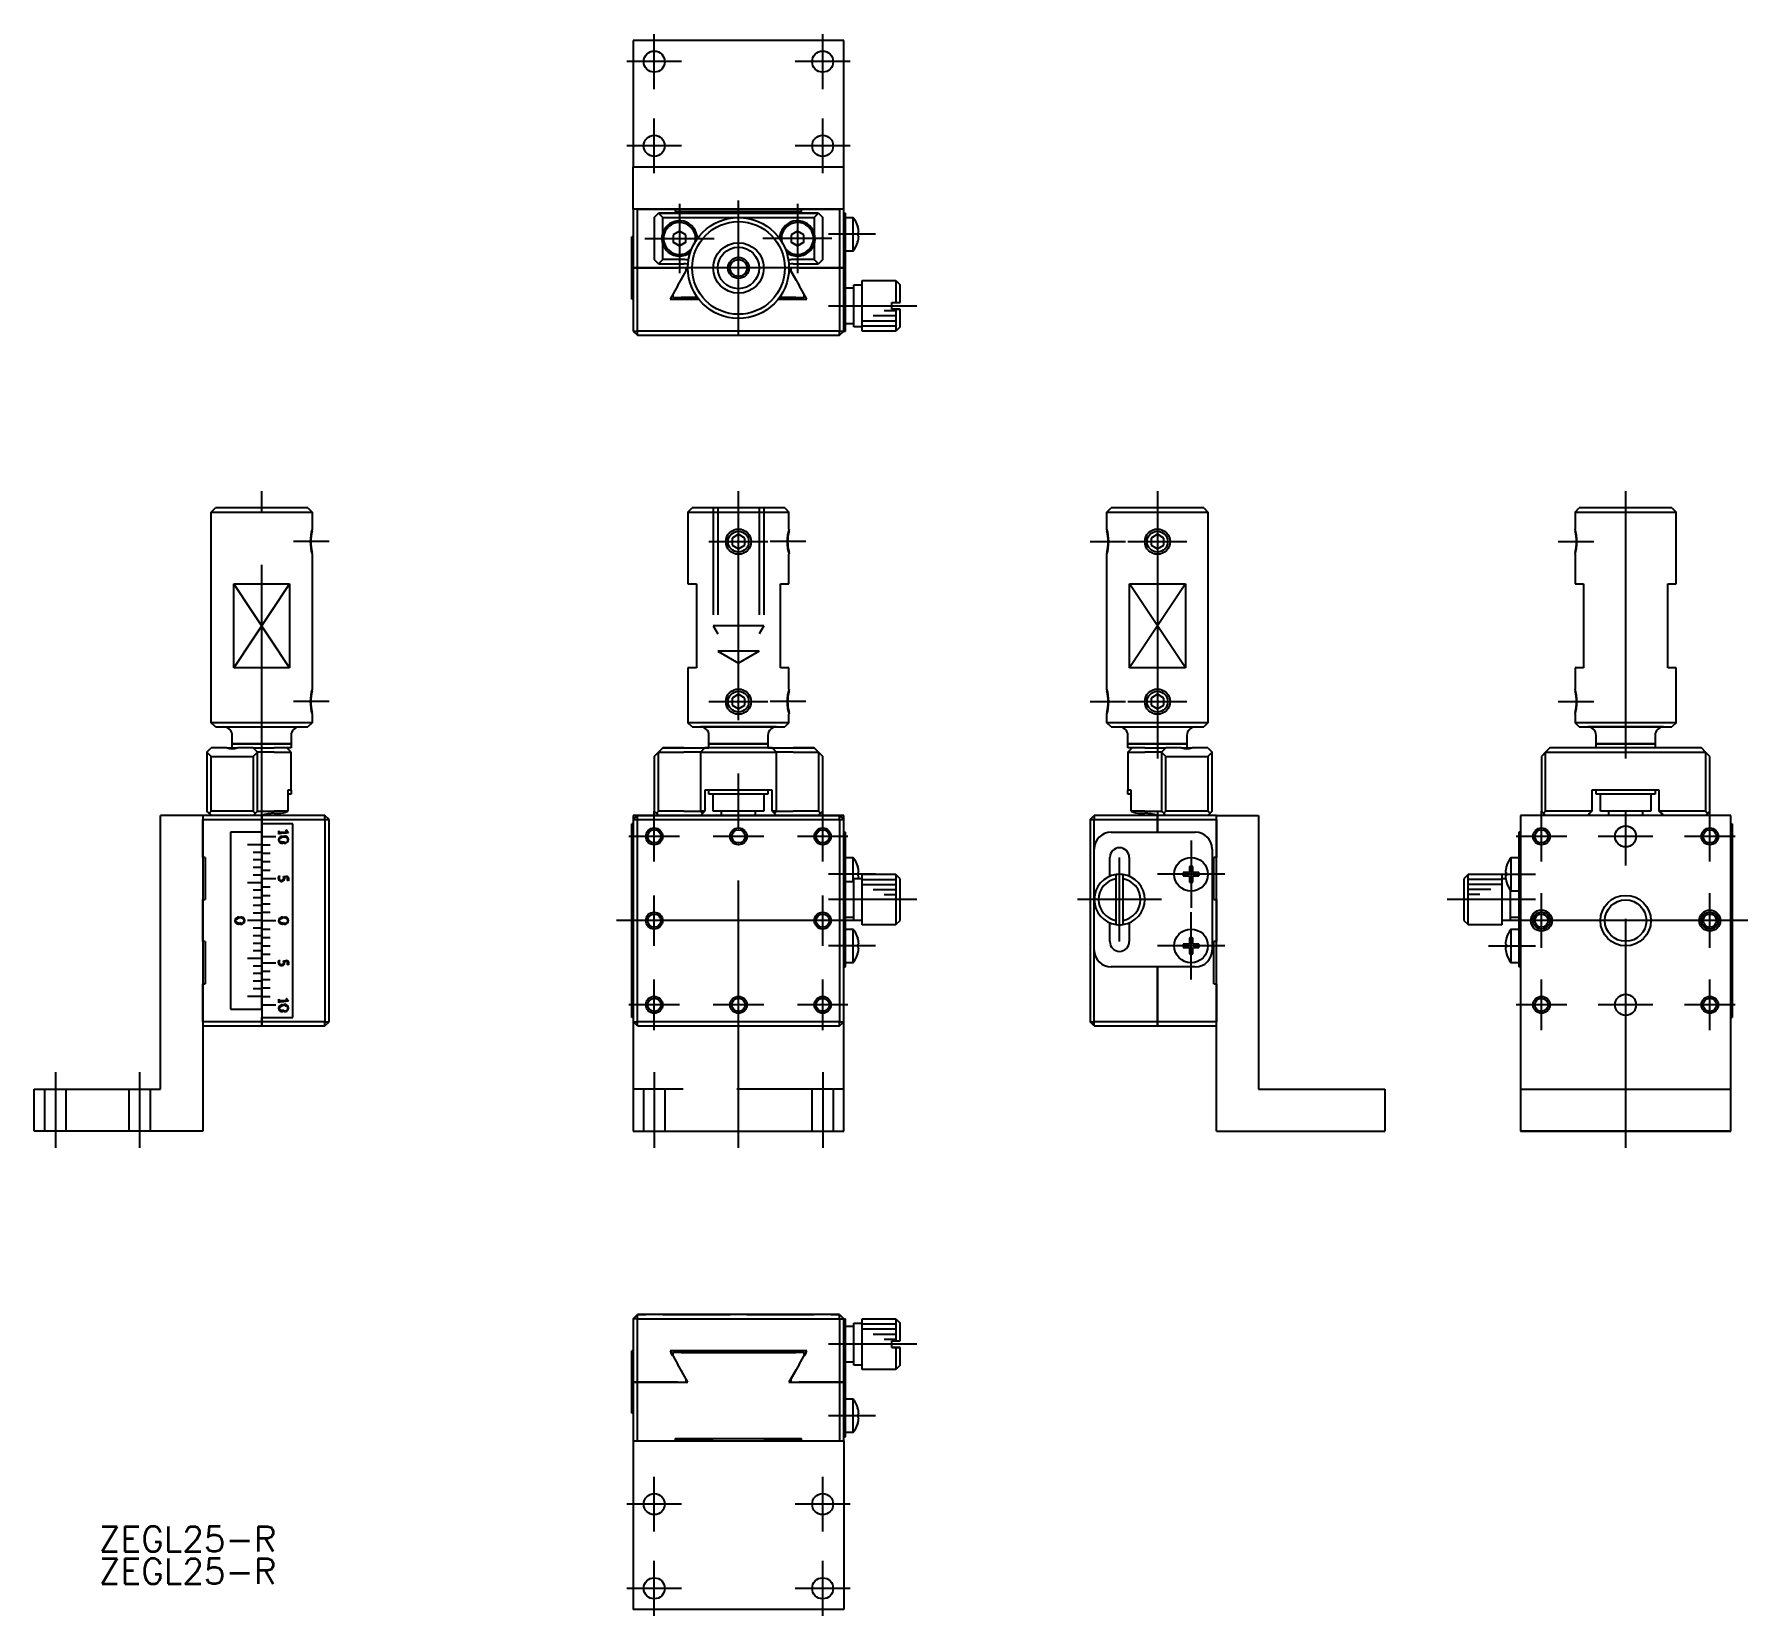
# Model space of a CAD drawing. Extents: x -84 to 120, y -83 to 105.
import ezdxf

# ---------------------------------------------------------------- set-up
doc = ezdxf.new("R2010")
doc.units = 0
doc.linetypes.add('CENTER', pattern=[50.8, 31.75, -6.35, 6.35, -6.35])
doc.linetypes.add('DASHED', pattern=[19.05, 12.7, -6.35])
doc.layers.get('0').update_dxf_attribs({"linetype": 'CONTINUOUS'})
doc.layers.add('CENTER', color=1, linetype='CENTER')
doc.styles.get("Standard").update_dxf_attribs({"font": 'txt.shx', "height": 3, "bigfont": 'bigfont.shx'})

msp = doc.modelspace()

# ---------------------------------------------------------------- texts
at = {"color": 7, "linetype": 'CONTINUOUS'}
for p in [(-75.95, -74.93), (-75.95, -78.76)]:
    msp.add_text('ZEGL25-R', height=3, dxfattribs=at).set_placement(p)

# ---------------------------------------------------------------- linework, layer by layer
at = {"color": 7, "linetype": 'CONTINUOUS'}
for p, q in [((12.5, 104.5), (-12.5, 104.5)), ((12.5, 104.5), (-12.5, 104.5)), ((-12.5, 104.5), (-12.5, 89.5)), ((12.5, 89.5), (12.5, 104.5)), ((-12.5, 89.5), (12.5, 89.5)), ((-12.5, 89.5), (-11, 89.5)), ((-12.5, 84.5), (-12.5, 89.5)), ((-11.25, 89.5), (-11, 89.5)), ((-11.25, 89.5), (-11, 89.5)), ((-9, 89.5), (-3, 89.5)), ((-9, 89.5), (-8.75, 89.5)), ((-9, 89.5), (-8.75, 89.5)), ((-1.25, 89.5), (1.25, 89.5)), ((-1.25, 89.5), (0, 89.5)), ((0, 89.5), (1.25, 89.5)), ((3, 89.5), (9, 89.5)), ((8.75, 89.5), (9, 89.5)), ((8.75, 89.5), (9, 89.5)), ((11, 89.5), (12.5, 89.5)), ((11, 89.5), (11.25, 89.5)), ((11, 89.5), (11.25, 89.5)), ((12.5, 84.5), (12.5, 89.5)), ((-12.5, 84.5), (-12.5, 77.5)), ((-12, 84.5), (-12.5, 84.5)), ((-12, 77.5), (-12, 84.5)), ((-7.5, 84.5), (-12, 84.5)), ((-12, 84.5), (-7.5, 84.5)), ((-10, 83.5), (-9.5, 84)), ((-9.75, 83.75), (-10, 83.5)), ((-10, 83.5), (-10, 78.5)), ((-9.75, 83.75), (-9.5, 84)), ((-9.5, 84), (-4, 84)), ((9.5, 84), (-9.5, 84)), ((-9.5, 84), (-9, 83.5)), ((-9, 83.5), (0, 83.5)), ((-9, 81.64), (-9, 83.5)), ((7.5, 84.5), (-7.5, 84.5)), ((-7.5, 84.5), (-7.5, 84.2)), ((-7.5, 84.2), (7.5, 84.2)), ((7.5, 84.2), (-7.5, 84.2)), ((-4, 84.2), (4, 84.2)), ((-4, 84.2), (4, 84.2)), ((-4, 84), (4, 84)), ((0, 83.5), (9, 83.5)), ((4, 84), (9.5, 84)), ((12, 84.5), (7.5, 84.5)), ((7.5, 84.5), (12, 84.5)), ((7.5, 84.2), (7.5, 84.5)), ((9, 83.5), (9.5, 84)), ((9, 83.5), (9, 81.64)), ((9.5, 84), (10, 83.5)), ((9.5, 84), (9.75, 83.75)), ((10, 83.5), (9.75, 83.75)), ((10, 78.5), (10, 83.5)), ((12, 84.5), (12, 77.5)), ((12.5, 84.5), (12, 84.5)), ((12.5, 77.5), (12.5, 84.5)), ((12.5, 84), (12.7, 84)), ((12.5, 84), (12.7, 84)), ((12.7, 82), (12.7, 84)), ((12.7, 83.5), (13.6, 83.5)), ((13.6, 83.5), (13.6, 79.5)), ((-7, 81.87), (-7.75, 81.43)), ((-7.75, 81.43), (-7.75, 80.57)), ((-6.25, 81.43), (-7, 81.87)), ((-6.25, 80.57), (-6.25, 81.43)), ((7, 81.87), (6.25, 81.43)), ((6.25, 81.43), (6.25, 80.57)), ((7.75, 81.43), (7, 81.87)), ((7.75, 80.57), (7.75, 81.43)), ((12.7, 72), (12.7, 82)), ((14.16, 82.45), (14.16, 82.43)), ((14.29, 81.7), (14.16, 81.7)), ((14.16, 81.7), (14.16, 81.3)), ((-12.5, 81.2), (-12.65, 81.2)), ((-12.5, 81.2), (-12.65, 81.2)), ((-12.65, 77.51), (-12.65, 81.2)), ((-9, 78.5), (-9, 80.36)), ((-7, 80.13), (-7.75, 80.57)), ((-7.75, 80.57), (-7, 80.13)), ((-6.25, 80.57), (-7, 80.13)), ((-7, 80.13), (-6.25, 80.57)), ((7, 80.13), (6.25, 80.57)), ((6.25, 80.57), (7, 80.13)), ((7.75, 80.57), (7, 80.13)), ((7, 80.13), (7.75, 80.57)), ((9, 80.36), (9, 78.5)), ((13.6, 79.5), (12.7, 79.5)), ((14.29, 81.3), (14.16, 81.3)), ((14.16, 81.3), (14.29, 81.3)), ((14.16, 80.57), (14.16, 80.55)), ((-12.65, 77.5), (-12.65, 77.51)), ((-12.65, 73.8), (-12.65, 77.5)), ((-12.5, 77.5), (-12.65, 77.5)), ((-12.5, 77.5), (-12.5, 70)), ((-12, 77.5), (-12.5, 77.5)), ((-12.5, 77.5), (-12, 77.5)), ((-12, 70), (-12, 77.5)), ((-12, 77.5), (-7.2, 77.5)), ((-7.2, 77.5), (-12, 77.5)), ((-9.5, 78), (-10, 78.5)), ((-9, 78.5), (-9.5, 78)), ((-9.5, 78), (-6.5, 78)), ((-6.5, 78.5), (-9, 78.5)), ((-6, 77.5), (-7.2, 77.5)), ((-6.8, 76.11), (-6, 77.5)), ((-6, 77.5), (-6.2, 77.15)), ((-6.2, 77.15), (-6.2, 77.5)), ((-5.81, 79), (-5.81, 79)), ((6, 77.5), (6.8, 76.11)), ((6.2, 77.15), (6, 77.5)), ((7.2, 77.5), (6, 77.5)), ((6.2, 77.5), (6.2, 77.15)), ((9, 78.5), (6.5, 78.5)), ((6.5, 78), (9.5, 78)), ((7.2, 77.5), (12, 77.5)), ((12, 77.5), (7.2, 77.5)), ((9.5, 78), (9, 78.5)), ((10, 78.5), (9.5, 78)), ((12, 77.5), (12, 70)), ((12.5, 77.5), (12, 77.5)), ((12, 77.5), (12.5, 77.5)), ((12.5, 70), (12.5, 77.5)), ((-7.2, 75.42), (-8.13, 73.8)), ((-7.2, 75.42), (-6.2, 77.15)), ((6.2, 77.15), (7.2, 75.42)), ((8.13, 73.8), (7.2, 75.42)), ((13.7, 73), (13.7, 75.5)), ((13.7, 75.5), (14.7, 75.5)), ((14.7, 76), (18.7, 76)), ((14.7, 73), (14.7, 76)), ((18.7, 76), (19.2, 75.5)), ((18.7, 76), (18.7, 73.4)), ((19.2, 73.4), (19.2, 75.5)), ((-12.5, 73.8), (-12.65, 73.8)), ((-8.13, 73.8), (-4.72, 73.8)), ((-7.8, 74.38), (-7.8, 74)), ((-7.8, 74), (-6.8, 74)), ((-4.72, 73.8), (-7.5, 73.8)), ((-7.5, 73.8), (-5.5, 73.8)), ((-5.5, 73.8), (-7.5, 73.8)), ((-4.87, 74), (-6.8, 74)), ((7.5, 73.8), (4.72, 73.8)), ((4.72, 73.8), (8.13, 73.8)), ((6.8, 74), (4.87, 74)), ((7.5, 73.8), (5.5, 73.8)), ((5.5, 73.8), (7.5, 73.8)), ((6.8, 74), (7.8, 74)), ((7.8, 74), (7.8, 74.38)), ((12.7, 75.15), (13.7, 75.15)), ((18.2, 72.6), (18.2, 73.4)), ((18.2, 73.4), (18.7, 73.4)), ((18.7, 73.4), (19.2, 73.4)), ((-1.5, 71.69), (-1.5, 71.69)), ((12.7, 70), (12.7, 72)), ((13.7, 70.5), (13.7, 73)), ((14.7, 70), (14.7, 73)), ((18.7, 71.8), (16, 71.8)), ((18.7, 72.4), (17.3, 72.4)), ((18.7, 72.6), (18.2, 72.6)), ((18.2, 72.6), (18.7, 72.6)), ((19.2, 72.6), (18.7, 72.6)), ((18.7, 72.6), (19.2, 72.6)), ((18.7, 72.6), (18.7, 70)), ((19.2, 70.5), (19.2, 72.6)), ((-12.5, 70), (-12, 69.5)), ((-12.5, 70), (-12, 70)), ((12, 70), (-12, 70)), ((-12, 69.5), (-12, 70)), ((-12, 69.5), (12, 69.5)), ((12, 69.5), (12.5, 70)), ((12, 69.5), (12, 70)), ((12, 70), (12.5, 70)), ((12.5, 70), (12.7, 70)), ((13.7, 70.85), (12.7, 70.85)), ((14.7, 70.5), (13.7, 70.5)), ((18.7, 71.2), (14.7, 71.2)), ((18.7, 70.6), (14.7, 70.6)), ((18.7, 70), (14.7, 70)), ((19.2, 70.5), (18.7, 70)), ((-62.62, 48.5), (-62.12, 49)), ((-56.62, 49), (-62.12, 49)), ((-51.12, 49), (-56.62, 49)), ((-51.12, 49), (-50.62, 48.5)), ((-6, 48.5), (-5.5, 49)), ((5.5, 49), (-5.5, 49)), ((-3, 49), (-5.5, 49)), ((5.5, 49), (3, 49)), ((5.5, 49), (6, 48.5)), ((43.75, 48.5), (44.25, 49)), ((55.25, 49), (44.25, 49)), ((55.25, 49), (55.75, 48.5)), ((99.35, 48.5), (99.85, 49)), ((110.85, 49), (99.85, 49)), ((110.85, 49), (111.35, 48.5)), ((-62.62, 23.5), (-62.62, 48.5)), ((-62.62, 48.5), (-56.62, 48.5)), ((-56.62, 48.5), (-50.62, 48.5)), ((-50.62, 48.5), (-50.62, 46.5)), ((-6, 48.5), (-6, 40)), ((-6, 48.5), (6, 48.5)), ((6, 46.5), (6, 48.5)), ((43.75, 46.5), (43.75, 48.5)), ((43.75, 48.5), (55.75, 48.5)), ((55.75, 48.5), (55.75, 23.5)), ((99.35, 48.5), (99.35, 46.5)), ((99.35, 48.5), (111.35, 48.5)), ((111.35, 40), (111.35, 48.5)), ((0, 45.87), (-0.75, 45.43)), ((-0.75, 45.43), (-0.75, 44.57)), ((0.75, 45.43), (0, 45.87)), ((0.75, 44.57), (0.75, 45.43)), ((49.75, 45.87), (49, 45.43)), ((49, 45.43), (49, 44.57)), ((50.5, 45.43), (49.75, 45.87)), ((50.5, 44.57), (50.5, 45.43)), ((-50.62, 43.5), (-50.62, 27.5)), ((-0.75, 44.57), (0, 44.13)), ((0, 44.13), (0.75, 44.57)), ((6, 40), (6, 43.5)), ((43.75, 27.5), (43.75, 43.5)), ((49, 44.57), (49.75, 44.13)), ((49.75, 44.13), (50.5, 44.57)), ((99.35, 43.5), (99.35, 40)), ((-59.94, 30), (-59.94, 40)), ((-59.94, 40), (-53.31, 40)), ((-53.31, 40), (-53.31, 30)), ((-6, 40), (-5, 40)), ((-5, 40), (-5, 30)), ((5, 30), (5, 40)), ((5, 40), (6, 40)), ((46.43, 40), (53.07, 40)), ((46.43, 30), (46.43, 40)), ((53.07, 40), (53.07, 30)), ((99.35, 40), (100.35, 40)), ((99.35, 40), (100.35, 40)), ((100.35, 40), (100.35, 30)), ((110.35, 30), (110.35, 40)), ((110.35, 40), (111.35, 40)), ((110.35, 40), (111.35, 40)), ((-53.31, 30), (-59.94, 30)), ((-5, 30), (-6, 30)), ((-5, 30), (-6, 30)), ((-6, 30), (-6, 23.5)), ((6, 30), (5, 30)), ((6, 30), (5, 30)), ((6, 27.5), (6, 30)), ((53.07, 30), (46.43, 30)), ((99.35, 30), (99.35, 27.5)), ((100.35, 30), (99.35, 30)), ((111.35, 30), (110.35, 30)), ((111.35, 23.5), (111.35, 30)), ((0, 26.87), (-0.75, 26.43)), ((0.75, 26.43), (0, 26.87)), ((49.75, 26.87), (49, 26.43)), ((50.5, 26.43), (49.75, 26.87)), ((-50.62, 24.5), (-50.62, 23.5)), ((-0.75, 26.43), (-0.75, 25.57)), ((-0.75, 25.57), (0, 25.13)), ((0, 25.13), (0.75, 25.57)), ((0.75, 25.57), (0.75, 26.43)), ((6, 23.5), (6, 24.5)), ((43.75, 23.5), (43.75, 24.5)), ((49, 26.43), (49, 25.57)), ((49, 25.57), (49.75, 25.13)), ((49.75, 25.13), (50.5, 25.57)), ((50.5, 25.57), (50.5, 26.43)), ((99.35, 24.5), (99.35, 23.5)), ((-56.62, 23.5), (-62.62, 23.5)), ((-62.12, 23), (-62.62, 23.5)), ((-62.12, 23), (-56.62, 23)), ((-50.62, 23.5), (-56.62, 23.5)), ((-56.62, 23), (-51.12, 23)), ((-50.62, 23.5), (-51.12, 23)), ((-5.5, 23), (-6, 23.5)), ((6, 23.5), (-6, 23.5)), ((-5.5, 23), (5.5, 23)), ((4.5, 23), (-4.5, 23)), ((6, 23.5), (5.5, 23)), ((55.75, 23.5), (43.75, 23.5)), ((44.25, 23), (43.75, 23.5)), ((44.25, 23), (55.25, 23)), ((55.75, 23.5), (55.25, 23)), ((111.35, 23.5), (99.35, 23.5)), ((99.85, 23), (99.35, 23.5)), ((99.85, 23), (110.85, 23)), ((99.85, 23), (103.85, 23)), ((109.85, 23), (100.85, 23)), ((103.85, 23), (100.85, 23)), ((109.85, 23), (106.85, 23)), ((106.85, 23), (110.85, 23)), ((111.35, 23.5), (110.85, 23)), ((-63.12, 20), (-62.62, 20.5)), ((-60.76, 20.5), (-62.62, 20.5)), ((-60.76, 20.5), (-59.48, 20.5)), ((-60.12, 21), (-60.12, 22)), ((-56.62, 21), (-60.12, 21)), ((-60.12, 21), (-56.62, 21)), ((-60.12, 20.5), (-60.12, 21)), ((-57.62, 20.5), (-59.48, 20.5)), ((-57.62, 20.5), (-57.12, 20)), ((-57.62, 20.5), (-55.12, 20.5)), ((-53.12, 21), (-56.62, 21)), ((-56.62, 21), (-53.12, 21)), ((-54.62, 20.5), (-55.12, 20.5)), ((-53.62, 20.5), (-54.62, 20.5)), ((-53.12, 20.5), (-53.62, 20.5)), ((-53.12, 20), (-53.62, 20.5)), ((-53.12, 22), (-53.12, 21)), ((-53.12, 21), (-53.12, 20.5)), ((-9, 20.5), (-9.5, 20)), ((-9.5, 20), (-9, 20.5)), ((-9, 20.5), (-9.1, 20.4)), ((-9, 20.5), (-9.1, 20.4)), ((-9, 20.5), (-4.9, 20.5)), ((-9, 20.5), (-8.9, 20.5)), ((-9, 20.5), (-8.9, 20.5)), ((-6.5, 20.5), (-9, 20.5)), ((-6.5, 20.5), (-4, 20.5)), ((-5.1, 20.5), (-3.5, 20.5)), ((-5.1, 20.5), (-4.9, 20.5)), ((-4.5, 20), (-4, 20.5)), ((-4.5, 20), (-4, 20.5)), ((-3, 20.5), (-4, 20.5)), ((-3.5, 21), (-3.5, 22)), ((-3.5, 21), (3.5, 21)), ((3.5, 21), (-3.5, 21)), ((-3.5, 20.5), (-3.5, 21)), ((-1.8, 20.5), (-3, 20.5)), ((1.8, 20.5), (-1.8, 20.5)), ((3, 20.5), (1.8, 20.5)), ((4, 20.5), (3, 20.5)), ((3.5, 22), (3.5, 21)), ((3.5, 21), (3.5, 20.5)), ((3.5, 20.5), (5.1, 20.5)), ((4, 20.5), (6.5, 20.5)), ((4.5, 20), (4, 20.5)), ((4.5, 20), (4, 20.5)), ((4.9, 20.5), (5.23, 20.5)), ((4.9, 20.5), (5.1, 20.5)), ((5.23, 20.5), (8.82, 20.5)), ((9, 20.5), (6.5, 20.5)), ((8.82, 20.5), (9, 20.5)), ((8.9, 20.5), (9, 20.5)), ((8.9, 20.5), (9, 20.5)), ((9.1, 20.4), (9, 20.5)), ((9.1, 20.4), (9, 20.5)), ((9.5, 20), (9, 20.5)), ((9, 20.5), (9.5, 20)), ((46.25, 21), (46.25, 22)), ((53.25, 21), (46.25, 21)), ((46.25, 21), (53.25, 21)), ((46.25, 20.5), (46.25, 21)), ((46.25, 20), (46.75, 20.5)), ((46.75, 20.5), (46.25, 20.5)), ((47.75, 20.5), (46.75, 20.5)), ((48.25, 20.5), (47.75, 20.5)), ((48.25, 20.5), (50.75, 20.5)), ((50.25, 20), (50.75, 20.5)), ((52.61, 20.5), (50.75, 20.5)), ((52.61, 20.5), (53.25, 20.5)), ((53.25, 22), (53.25, 21)), ((53.25, 21), (53.25, 20.5)), ((53.25, 20.5), (53.89, 20.5)), ((55.75, 20.5), (53.89, 20.5)), ((55.75, 20.5), (56.25, 20)), ((96.35, 20.5), (95.85, 20)), ((114.35, 20.5), (96.35, 20.5)), ((101.85, 21), (101.85, 22)), ((105.35, 21), (101.85, 21)), ((101.85, 21), (105.35, 21)), ((101.85, 20.5), (101.85, 21)), ((108.85, 21), (105.35, 21)), ((105.35, 21), (108.85, 21)), ((108.85, 22), (108.85, 21)), ((108.85, 21), (108.85, 20.5)), ((114.85, 20), (114.35, 20.5)), ((-63.12, 20), (-63.12, 13)), ((-62.62, 19.5), (-63.12, 20)), ((-62.62, 13), (-62.62, 19.5)), ((-62.62, 19.5), (-57.62, 19.5)), ((-57.12, 20), (-57.62, 19.5)), ((-57.62, 19.5), (-57.62, 13)), ((-57.12, 13), (-57.12, 20)), ((-55.12, 20), (-57.12, 20)), ((-55.12, 20), (-54.62, 20)), ((-54.62, 20), (-53.12, 20)), ((-53.12, 15.5), (-53.12, 20)), ((-9.5, 20), (-10, 19.5)), ((-10, 19.5), (-9.5, 20)), ((-10, 19.5), (-10, 13)), ((-9.5, 13), (-9.5, 20)), ((-9.5, 20), (-6.5, 20)), ((-4.5, 20), (-6.5, 20)), ((-4.5, 20), (-4.5, 13)), ((-4.5, 20), (-3, 20)), ((-3, 20), (3, 20)), ((3, 20), (4.5, 20)), ((4.5, 13), (4.5, 20)), ((6.5, 20), (4.5, 20)), ((6.5, 20), (9.5, 20)), ((9.5, 20), (9.5, 13)), ((9.5, 20), (10, 19.5)), ((10, 19.5), (9.5, 20)), ((10, 13), (10, 19.5)), ((46.25, 20), (46.25, 15.5)), ((46.25, 20), (47.75, 20)), ((47.75, 20), (48.25, 20)), ((50.25, 20), (48.25, 20)), ((50.25, 20), (50.25, 13)), ((50.75, 19.5), (50.25, 20)), ((50.75, 13), (50.75, 19.5)), ((50.75, 19.5), (55.75, 19.5)), ((56.25, 20), (55.75, 19.5)), ((55.75, 19.5), (55.75, 13)), ((56.25, 13), (56.25, 20)), ((95.85, 20), (95.35, 19.5)), ((95.35, 19.5), (95.35, 13)), ((95.85, 20), (114.85, 20)), ((95.85, 13), (95.85, 20)), ((114.85, 20), (114.85, 13)), ((115.35, 19.5), (114.85, 20)), ((115.35, 13), (115.35, 19.5)), ((-53.12, 15.5), (-53.51, 15.5)), ((-53.51, 15.5), (-53.51, 13)), ((-53.12, 15), (-53.51, 15)), ((-53.12, 15.5), (-53.12, 15)), ((-4, 15.5), (-4, 13)), ((-3, 15.5), (-4, 15.5)), ((-3.5, 15), (-3.5, 15.5)), ((3.5, 15), (-3.5, 15)), ((0, 15.5), (-3, 15.5)), ((-3, 13), (-3, 15)), ((3, 15.5), (0, 15.5)), ((4, 15.5), (3, 15.5)), ((3, 15), (3, 13)), ((3.5, 15.5), (3.5, 15)), ((4, 13), (4, 15.5)), ((46.25, 15), (46.25, 15.5)), ((46.63, 15.5), (46.25, 15.5)), ((46.63, 15), (46.25, 15)), ((46.63, 13), (46.63, 15.5)), ((109.35, 15.5), (101.35, 15.5)), ((101.35, 15.5), (101.35, 13)), ((101.85, 15.5), (101.35, 15.5)), ((101.85, 15), (101.85, 15.5)), ((105.35, 15), (101.85, 15)), ((102.35, 15), (101.85, 15)), ((102.35, 13), (102.35, 15)), ((108.85, 15), (105.35, 15)), ((108.35, 15), (108.35, 13)), ((108.85, 15), (108.35, 15)), ((109.35, 15.5), (108.85, 15.5)), ((108.85, 15.5), (108.85, 15)), ((109.35, 13), (109.35, 15.5)), ((-63.62, 12.5), (-68.62, 12.5)), ((-68.62, 11), (-68.62, 12.5)), ((-59.12, 12.5), (-63.62, 12.5)), ((-63.62, 12.5), (-63.62, 12)), ((-62.87, 12.75), (-63.12, 13)), ((-62.87, 12.75), (-62.62, 13)), ((-62.62, 12.5), (-62.87, 12.75)), ((-57.62, 13), (-62.62, 13)), ((-56.62, 12.5), (-59.12, 12.5)), ((-57.37, 12.75), (-57.62, 13)), ((-57.62, 12.5), (-57.37, 12.75)), ((-57.37, 12.75), (-57.12, 13)), ((-57.12, 13), (-55.12, 13)), ((-49.12, 12.5), (-56.62, 12.5)), ((-56.62, 12.5), (-56.62, 12)), ((-56.62, 12), (-56.62, 12.5)), ((-54.62, 13), (-55.12, 13)), ((-55.12, 12.75), (-54.62, 12.75)), ((-53.51, 13), (-54.62, 13)), ((-54.62, 12.75), (-54.62, 12.5)), ((-48.62, 12), (-49.12, 12.5)), ((-49.12, 12), (-49.12, 12.5)), ((-12.5, 12.5), (-12, 12.5)), ((-12.5, 12.5), (-12.5, 12)), ((-12, 12.5), (-12.5, 12.5)), ((-12.5, 12), (-12, 12.5)), ((-12, 12.5), (-12.5, 12)), ((12, 12.5), (-12, 12.5)), ((-12, 12.5), (-7.2, 12.5)), ((-12, 12), (-12, 12.5)), ((-9.75, 12.75), (-10, 13)), ((-9.75, 12.75), (-9.5, 13)), ((-9.5, 12.5), (-9.75, 12.75)), ((-6.5, 13), (-9.5, 13)), ((-8.13, 12.5), (8.13, 12.5)), ((-7.2, 12.5), (-8.13, 12.5)), ((-6.5, 13), (-4.5, 13)), ((-4.25, 12.75), (-4.5, 13)), ((-4, 13), (-4.5, 13)), ((-4.5, 12.5), (-4.25, 12.75)), ((-4.25, 12.75), (-4, 13)), ((3, 13), (-3, 13)), ((-2, 12.5), (-2, 13)), ((2, 13), (2, 12.5)), ((4, 13), (4.25, 12.75)), ((4.5, 13), (4, 13)), ((4.5, 13), (4.25, 12.75)), ((4.25, 12.75), (4.5, 12.5)), ((4.5, 13), (6.5, 13)), ((9.5, 13), (6.5, 13)), ((7.2, 12.5), (12, 12.5)), ((8.13, 12.5), (7.2, 12.5)), ((9.5, 13), (9.75, 12.75)), ((9.75, 12.75), (9.5, 12.5)), ((10, 13), (9.75, 12.75)), ((12, 12.5), (12.5, 12.5)), ((12.5, 12.5), (12, 12.5)), ((12, 12), (12, 12.5)), ((12, 12.5), (12.5, 12)), ((12.5, 12), (12, 12.5)), ((12.5, 12), (12.5, 12.5)), ((41.75, 12), (42.25, 12.5)), ((49.75, 12.5), (42.25, 12.5)), ((42.25, 12.5), (42.25, 12)), ((47.75, 13), (46.63, 13)), ((48.25, 13), (47.75, 13)), ((47.75, 12.75), (48.25, 12.75)), ((47.75, 12.5), (47.75, 12.75)), ((48.25, 13), (50.25, 13)), ((52.25, 12.5), (49.75, 12.5)), ((49.75, 12), (49.75, 12.5)), ((49.75, 12.5), (49.75, 12)), ((50.25, 13), (50.5, 12.75)), ((50.75, 13), (50.5, 12.75)), ((50.5, 12.75), (50.75, 12.5)), ((55.75, 13), (50.75, 13)), ((56.75, 12.5), (52.25, 12.5)), ((55.75, 13), (56, 12.75)), ((56, 12.75), (55.75, 12.5)), ((56.25, 13), (56, 12.75)), ((56.75, 12.5), (61.75, 12.5)), ((56.75, 12), (56.75, 12.5)), ((61.75, 12.5), (61.75, 11)), ((117.85, 12.5), (92.85, 12.5)), ((92.85, 12.5), (92.85, -20)), ((95.35, 13), (95.6, 12.75)), ((95.35, 13), (95.6, 12.75)), ((95.85, 13), (95.6, 12.75)), ((95.6, 12.75), (95.85, 12.5)), ((95.6, 12.75), (95.85, 12.5)), ((101.35, 13), (95.85, 13)), ((100.85, 12.5), (101.35, 13)), ((101.1, 12.75), (100.85, 12.5)), ((101.35, 13), (101.1, 12.75)), ((108.35, 13), (102.35, 13)), ((103.35, 13), (102.35, 13)), ((103.35, 12.5), (103.35, 13)), ((107.35, 13), (103.35, 13)), ((107.35, 13), (103.35, 13)), ((108.35, 13), (107.35, 13)), ((107.35, 13), (107.35, 12.5)), ((114.85, 13), (109.35, 13)), ((109.35, 13), (109.85, 12.5)), ((109.6, 12.75), (109.35, 13)), ((109.85, 12.5), (109.6, 12.75)), ((115.1, 12.75), (114.85, 13)), ((114.85, 12.5), (115.1, 12.75)), ((114.85, 12.5), (115.1, 12.75)), ((115.1, 12.75), (115.35, 13)), ((115.1, 12.75), (115.35, 13)), ((117.85, -20), (117.85, 12.5)), ((-68.62, -9), (-68.62, 11)), ((-63.62, 12), (-56.62, 12)), ((-63.62, 12), (-63.62, 9)), ((-63.62, 9), (-63.62, 12)), ((-60.32, 10.5), (-60.32, -10.5)), ((-56.62, 10.5), (-60.32, 10.5)), ((-56.62, 12), (-49.12, 12)), ((-56.62, 11.51), (-56.62, 12)), ((-56.62, 12), (-56.62, 11.51)), ((-52.92, 11.5), (-56.62, 11.5)), ((-56.62, 11.5), (-56.62, 10.51)), ((-56.62, 10.51), (-56.62, 10.5)), ((-56.62, 10.01), (-56.62, 10.5)), ((-56.62, 10.5), (-56.62, 10)), ((-54.6, 10.25), (-54.6, 10.66)), ((-54.6, 10.66), (-54.52, 10.53)), ((-54.55, 10.27), (-54.6, 10.25)), ((-54.52, 10.4), (-54.55, 10.27)), ((-54.52, 10.53), (-53.57, 10.52)), ((-53.72, 10.75), (-53.71, 10.75)), ((-53.72, 10.74), (-53.72, 10.75)), ((-53.68, 10.67), (-53.72, 10.74)), ((-53.71, 10.75), (-53.7, 10.76)), ((-53.7, 10.76), (-53.69, 10.76)), ((-53.7, 10.76), (-53.7, 10.76)), ((-53.69, 10.76), (-53.68, 10.76)), ((-53.68, 10.76), (-53.67, 10.74)), ((-53.57, 10.52), (-53.68, 10.67)), ((-53.67, 10.74), (-53.64, 10.7)), ((-53.64, 10.7), (-53.63, 10.68)), ((-53.63, 10.68), (-53.6, 10.63)), ((-53.6, 10.63), (-53.53, 10.56)), ((-53.53, 10.56), (-53.48, 10.51)), ((-53.48, 10.51), (-53.45, 10.47)), ((-53.45, 10.47), (-53.44, 10.46)), ((-52.92, -11.5), (-52.92, 11.5)), ((-49.12, 12), (-49.12, -12)), ((-49.12, 12), (-48.62, 12)), ((-48.62, 9), (-48.62, 12)), ((-12.65, -11.5), (-12.65, 11.5)), ((-12.5, 11.5), (-12.65, 11.5)), ((-12.5, 11.5), (-12.65, 11.5)), ((-12.5, 12), (-12.5, -12)), ((-12.5, 12), (-12, 12)), ((-12, 12), (12, 12)), ((-12, -12), (-12, 12)), ((12, 12), (12, -12)), ((12, 12), (12.5, 12)), ((12.5, 8.5), (12.5, 12)), ((12.5, 10.5), (12.7, 10.5)), ((12.5, 10.5), (12.7, 10.5)), ((12.7, 8.5), (12.7, 10.5)), ((41.75, 12), (42.25, 12)), ((41.75, 12), (41.75, 9)), ((42.25, 8.5), (42.25, 12)), ((42.25, 12), (49.75, 12)), ((44.25, 10.5), (54.25, 10.5)), ((49.75, 12), (56.75, 12)), ((49.75, 10.5), (49.75, 12)), ((49.75, 12), (49.75, 10.5)), ((56.75, 9), (56.75, 12)), ((56.75, 12), (56.75, 9)), ((61.75, 11), (61.75, -9)), ((92.65, 10.5), (92.65, 8.5)), ((92.85, 10.5), (92.65, 10.5)), ((117.85, 11.5), (118, 11.5)), ((117.85, 10.5), (118, 10.5)), ((118, 11.5), (118, 10.51)), ((118, 10.5), (118, -10.5)), ((-63.62, 9), (-63.62, 7.5)), ((-63.62, 7.5), (-63.62, 9)), ((-57.62, 9), (-58.32, 9)), ((-56.62, 9), (-57.62, 9)), ((-56.62, 10), (-56.62, 10.01)), ((-56.62, 10), (-56.62, 9.01)), ((-56.62, 9.99), (-56.62, 10)), ((-56.62, 10), (-55.62, 10)), ((-56.62, 9.01), (-56.62, 9.99)), ((-56.62, 9), (-56.62, 9.01)), ((-56.62, 9.01), (-56.62, 9)), ((-56.62, 8.99), (-56.62, 9)), ((-56.62, 9), (-55.62, 9)), ((-56.62, 9), (-56.62, 8.99)), ((-56.62, 8.1), (-56.62, 8.99)), ((-56.62, 8.99), (-56.62, 8.11)), ((-55.62, 10), (-54.92, 10)), ((-48.62, -1), (-48.62, 9)), ((12.5, -3.5), (12.5, 8.5)), ((12.5, -3.5), (12.5, 8.5)), ((12.7, -3.5), (12.7, 8.5)), ((41.75, 9), (41.75, -1)), ((42.25, -12), (42.25, 8.5)), ((56.25, 8.5), (56.25, -3.5)), ((56.75, 7.5), (56.75, 9)), ((56.75, 9), (56.75, 7.5)), ((92.65, 8.5), (92.65, -3.5)), ((-63.32, 7.5), (-63.62, 7.5)), ((-63.62, 7.5), (-63.62, 2.5)), ((-63.32, 7.5), (-63.32, 2.5)), ((-56.62, 8.1), (-57.62, 8.1)), ((-56.62, 7.2), (-57.62, 7.2)), ((-56.62, 6.3), (-57.62, 6.3)), ((-56.62, 8.11), (-56.62, 8.1)), ((-56.62, 8.01), (-56.62, 8.1)), ((-56.62, 8.1), (-56.62, 8.09)), ((-56.62, 8.09), (-56.62, 8)), ((-56.62, 8), (-56.62, 8.01)), ((-56.62, 8), (-56.62, 7.21)), ((-56.62, 7.99), (-56.62, 8)), ((-56.62, 8), (-55.62, 8)), ((-56.62, 7.2), (-56.62, 7.99)), ((-56.62, 7.21), (-56.62, 7.2)), ((-56.62, 7.01), (-56.62, 7.2)), ((-56.62, 7.2), (-56.62, 7.19)), ((-56.62, 7.19), (-56.62, 7)), ((-56.62, 7), (-56.62, 7.01)), ((-56.62, 6.99), (-56.62, 7)), ((-56.62, 7), (-55.62, 7)), ((-56.62, 7), (-56.62, 6.31)), ((-56.62, 6.3), (-56.62, 6.99)), ((-56.62, 6.31), (-56.62, 6.3)), ((-56.62, 6.01), (-56.62, 6.3)), ((-56.62, 6.3), (-56.62, 6.29)), ((-56.62, 6.29), (-56.62, 6)), ((12.7, 7.5), (13.6, 7.5)), ((13.6, 7.5), (13.6, 4.65)), ((14.16, 6.45), (14.16, 6.43)), ((44.1, 5.27), (44.1, 7.5)), ((46.4, 7.5), (46.4, 5.27)), ((53.55, 6.43), (53.55, 5.7)), ((53.95, 5.7), (53.95, 6.43)), ((56.45, 2.5), (56.45, 7.5)), ((56.75, 7.5), (56.45, 7.5)), ((56.75, 2.5), (56.75, 7.5)), ((91.19, 6.43), (91.19, 6.45)), ((91.75, 7.5), (92.65, 7.5)), ((91.75, 5.5), (91.75, 7.5)), ((-57.62, 4.5), (-58.32, 4.5)), ((-56.62, 5.4), (-57.62, 5.4)), ((-56.62, 4.5), (-57.62, 4.5)), ((-56.62, 6), (-56.62, 6.01)), ((-56.62, 5.99), (-56.62, 6)), ((-56.62, 6), (-55.62, 6)), ((-56.62, 6), (-56.62, 5.41)), ((-56.62, 5.4), (-56.62, 5.99)), ((-56.62, 5.41), (-56.62, 5.4)), ((-56.62, 5.01), (-56.62, 5.4)), ((-56.62, 5.4), (-56.62, 5.39)), ((-56.62, 5.39), (-56.62, 5)), ((-56.62, 5), (-56.62, 5.01)), ((-56.62, 4.99), (-56.62, 5)), ((-56.62, 5), (-55.62, 5)), ((-56.62, 5), (-56.62, 4.51)), ((-56.62, 4.5), (-56.62, 4.99)), ((-56.62, 4.51), (-56.62, 4.5)), ((-56.62, 4.01), (-56.62, 4.5)), ((-56.62, 4.5), (-56.62, 4.49)), ((-56.62, 4.49), (-56.62, 4)), ((-55.62, 5), (-54.92, 5)), ((-54.56, 5.31), (-54.47, 5.27)), ((-54.04, 5.23), (-54.03, 5.24)), ((-54.03, 5.2), (-54.04, 5.23)), ((-54.03, 5.24), (-53.81, 5.23)), ((-53.66, 5.17), (-53.9, 5.19)), ((-53.81, 5.23), (-53.77, 5.23)), ((-53.58, 5.16), (-53.66, 5.17)), ((-53.57, 5.16), (-53.58, 5.16)), ((-53.56, 5.13), (-53.57, 5.16)), ((-53.57, 5.16), (-53.57, 5.16)), ((-53.57, 4.96), (-53.56, 5.01)), ((-53.57, 4.91), (-53.57, 4.96)), ((-53.57, 4.84), (-53.57, 4.91)), ((-53.56, 4.75), (-53.57, 4.84)), ((-53.56, 5.04), (-53.56, 5.13)), ((-53.56, 5.03), (-53.56, 5.04)), ((-53.56, 5.01), (-53.56, 5.03)), ((-53.44, 4.73), (-53.56, 4.75)), ((-53.45, 4.79), (-53.42, 4.73)), ((-53.42, 4.73), (-53.44, 4.73)), ((12.7, 4.65), (13.7, 4.65)), ((13.7, 0), (13.7, 5)), ((13.7, 5), (14.7, 5)), ((14.29, 5.7), (14.16, 5.7)), ((14.16, 5.7), (14.16, 5.3)), ((14.16, 5.3), (14.29, 5.3)), ((14.29, 5.3), (14.16, 5.3)), ((14.7, -0.5), (14.7, 5.5)), ((14.7, 5.5), (18.2, 5.5)), ((14.7, 4.9), (18.7, 4.9)), ((14.7, 4.3), (18.7, 4.3)), ((18.2, 5.47), (18.2, 5.5)), ((18.7, 5.47), (18.2, 5.47)), ((18.7, 5.47), (18.7, -0.47)), ((19.2, 4.97), (18.7, 5.47)), ((19.2, 0.03), (19.2, 4.97)), ((44.85, 4.97), (44.85, 5.47)), ((44.85, 0.03), (44.85, 4.97)), ((45.65, 5.47), (45.65, 4.97)), ((45.65, 4.97), (45.65, 0.03)), ((53.55, 5.7), (52.82, 5.7)), ((52.82, 5.3), (53.55, 5.3)), ((53.55, 5.3), (53.55, 4.57)), ((54.68, 5.7), (53.95, 5.7)), ((53.95, 4.57), (53.95, 5.3)), ((53.95, 5.3), (54.68, 5.3)), ((86.65, 5.47), (86.15, 4.97)), ((86.15, 4.97), (86.15, 0.03)), ((86.65, -0.47), (86.65, 5.47)), ((87.15, 5.47), (86.65, 5.47)), ((90.65, 4.9), (86.65, 4.9)), ((90.65, 4.3), (86.65, 4.3)), ((87.15, 5.5), (90.65, 5.5)), ((87.15, 5.5), (87.15, 5.47)), ((90.65, 5.5), (90.65, -0.5)), ((90.65, 5), (91.1, 5)), ((91.06, 5.7), (91.19, 5.7)), ((91.19, 5.7), (91.06, 5.7)), ((91.06, 5.3), (91.19, 5.3)), ((91.19, 5.3), (91.19, 5.7)), ((91.19, 4.55), (91.19, 4.57)), ((91.75, 3.5), (91.75, 5.5)), ((-63.62, 2.5), (-63.32, 2.5)), ((-63.62, 2.5), (-63.62, -2.5)), ((-63.62, -2.5), (-63.62, 2.5)), ((-56.62, 3.6), (-57.62, 3.6)), ((-56.62, 2.7), (-57.62, 2.7)), ((-56.62, 4), (-56.62, 4.01)), ((-56.62, 4), (-56.62, 3.61)), ((-56.62, 3.99), (-56.62, 4)), ((-56.62, 4), (-55.62, 4)), ((-56.62, 3.6), (-56.62, 3.99)), ((-56.62, 3.61), (-56.62, 3.6)), ((-56.62, 3.01), (-56.62, 3.6)), ((-56.62, 3.6), (-56.62, 3.59)), ((-56.62, 3.59), (-56.62, 3)), ((-56.62, 3), (-56.62, 3.01)), ((-56.62, 2.99), (-56.62, 3)), ((-56.62, 3), (-55.62, 3)), ((-56.62, 3), (-56.62, 2.71)), ((-56.62, 2.7), (-56.62, 2.99)), ((-56.62, 2.71), (-56.62, 2.7)), ((-56.62, 2.01), (-56.62, 2.7)), ((-56.62, 2.7), (-56.62, 2.69)), ((-56.62, 2.69), (-56.62, 2)), ((16, 3.7), (18.7, 3.7)), ((17.3, 3.1), (18.7, 3.1)), ((56.45, 2.5), (56.75, 2.5)), ((56.75, -2.5), (56.75, 2.5)), ((56.75, 2.5), (56.75, -2.5)), ((89.35, 3.7), (86.65, 3.7)), ((88.05, 3.1), (86.65, 3.1)), ((91.65, 3.63), (91.65, 0)), ((92.65, 3.5), (91.75, 3.5)), ((-57.62, 0), (-58.32, 0)), ((-56.62, 1.8), (-57.62, 1.8)), ((-56.62, 0.9), (-57.62, 0.9)), ((-56.62, 0), (-57.62, 0)), ((-56.62, 2), (-56.62, 2.01)), ((-56.62, 1.99), (-56.62, 2)), ((-56.62, 2), (-55.62, 2)), ((-56.62, 2), (-56.62, 1.81)), ((-56.62, 1.8), (-56.62, 1.99)), ((-56.62, 1.81), (-56.62, 1.8)), ((-56.62, 1.01), (-56.62, 1.8)), ((-56.62, 1.8), (-56.62, 1.79)), ((-56.62, 1.79), (-56.62, 1)), ((-56.62, 1), (-56.62, 1.01)), ((-56.62, 1), (-56.62, 0.91)), ((-56.62, 0.99), (-56.62, 1)), ((-56.62, 1), (-55.62, 1)), ((-56.62, 0.9), (-56.62, 0.99)), ((-56.62, 0.91), (-56.62, 0.9)), ((-56.62, 0.01), (-56.62, 0.9)), ((-56.62, 0.9), (-56.62, 0.89)), ((-56.62, 0.89), (-56.62, 0.01)), ((-56.62, 0.01), (-56.62, 0)), ((-56.62, 0), (-56.62, 0.01)), ((-56.62, 0), (-56.62, -0.01)), ((-56.62, -0.01), (-56.62, 0)), ((-56.62, 0), (-55.62, 0)), ((-55.62, 0), (-54.92, 0)), ((13.7, 0.35), (12.7, 0.35)), ((14.7, 0), (13.7, 0)), ((18.7, -0.47), (19.2, 0.03)), ((44.85, -0.47), (44.85, 0.03)), ((45.65, 0.03), (45.65, -0.47)), ((86.15, 0.03), (86.65, -0.47)), ((91.65, 0), (90.65, 0)), ((92.65, 0.35), (91.65, 0.35)), ((-56.62, -0.9), (-57.62, -0.9)), ((-56.62, -1.8), (-57.62, -1.8)), ((-56.62, -0.01), (-56.62, -0.89)), ((-56.62, -0.9), (-56.62, -0.01)), ((-56.62, -0.89), (-56.62, -0.9)), ((-56.62, -0.9), (-56.62, -0.91)), ((-56.62, -0.99), (-56.62, -0.9)), ((-56.62, -0.91), (-56.62, -1)), ((-56.62, -1), (-56.62, -0.99)), ((-56.62, -1), (-56.62, -1.79)), ((-56.62, -1.01), (-56.62, -1)), ((-56.62, -1), (-55.62, -1)), ((-56.62, -1.8), (-56.62, -1.01)), ((-56.62, -1.79), (-56.62, -1.8)), ((-56.62, -1.8), (-56.62, -1.81)), ((-56.62, -1.99), (-56.62, -1.8)), ((-56.62, -1.81), (-56.62, -2)), ((-56.62, -2), (-56.62, -1.99)), ((-56.62, -2), (-56.62, -2.69)), ((-56.62, -2.01), (-56.62, -2)), ((-56.62, -2), (-55.62, -2)), ((-56.62, -2.7), (-56.62, -2.01)), ((-48.62, -11), (-48.62, -1)), ((12.7, -1), (13.6, -1)), ((13.6, -1), (13.6, -5)), ((18.2, -0.5), (14.7, -0.5)), ((18.2, -0.5), (18.2, -0.47)), ((18.2, -0.47), (18.7, -0.47)), ((41.75, -1), (41.75, -11)), ((44.1, -2.5), (44.1, -0.27)), ((46.4, -0.27), (46.4, -2.5)), ((86.65, -0.47), (87.15, -0.47)), ((87.15, -0.47), (87.15, -0.5)), ((90.65, -0.5), (87.15, -0.5)), ((91.75, -1), (92.65, -1)), ((91.75, -3), (91.75, -1)), ((-63.32, -2.5), (-63.62, -2.5)), ((-63.62, -2.5), (-63.62, -7.5)), ((-63.32, -2.5), (-63.32, -7.5)), ((-56.62, -2.7), (-57.62, -2.7)), ((-56.62, -3.6), (-57.62, -3.6)), ((-56.62, -2.69), (-56.62, -2.7)), ((-56.62, -2.7), (-56.62, -2.71)), ((-56.62, -2.99), (-56.62, -2.7)), ((-56.62, -2.71), (-56.62, -3)), ((-56.62, -3), (-56.62, -2.99)), ((-56.62, -3), (-56.62, -3.59)), ((-56.62, -3.01), (-56.62, -3)), ((-56.62, -3), (-55.62, -3)), ((-56.62, -3.6), (-56.62, -3.01)), ((-56.62, -3.59), (-56.62, -3.6)), ((-56.62, -3.6), (-56.62, -3.61)), ((-56.62, -3.99), (-56.62, -3.6)), ((-56.62, -3.61), (-56.62, -4)), ((-56.62, -4), (-56.62, -3.99)), ((-56.62, -4), (-56.62, -4.49)), ((-56.62, -4.01), (-56.62, -4)), ((-56.62, -4), (-55.62, -4)), ((-56.62, -4.5), (-56.62, -4.01)), ((12.5, -12), (12.5, -3.5)), ((12.7, -5.5), (12.7, -3.5)), ((14.16, -2.05), (14.16, -2.07)), ((14.29, -2.8), (14.16, -2.8)), ((14.16, -2.8), (14.16, -3.2)), ((14.16, -3.2), (14.29, -3.2)), ((14.29, -3.2), (14.16, -3.2)), ((14.16, -3.93), (14.16, -3.95)), ((53.55, -2.8), (52.82, -2.8)), ((52.82, -3.2), (53.55, -3.2)), ((53.55, -2.07), (53.55, -2.8)), ((53.55, -3.2), (53.55, -3.93)), ((53.95, -2.8), (53.95, -2.07)), ((54.68, -2.8), (53.95, -2.8)), ((53.95, -3.93), (53.95, -3.2)), ((53.95, -3.2), (54.68, -3.2)), ((56.45, -7.5), (56.45, -2.5)), ((56.75, -2.5), (56.45, -2.5)), ((56.75, -7.5), (56.75, -2.5)), ((91.06, -2.8), (91.19, -2.8)), ((91.19, -2.8), (91.06, -2.8)), ((91.06, -3.2), (91.19, -3.2)), ((91.19, -2.07), (91.19, -2.05)), ((91.19, -3.2), (91.19, -2.8)), ((91.19, -3.95), (91.19, -3.93)), ((91.75, -5), (91.75, -3)), ((92.65, -3.5), (92.65, -5.5)), ((-57.62, -4.5), (-58.32, -4.5)), ((-56.62, -4.5), (-57.62, -4.5)), ((-56.62, -5.4), (-57.62, -5.4)), ((-56.62, -4.49), (-56.62, -4.5)), ((-56.62, -4.5), (-56.62, -4.51)), ((-56.62, -4.99), (-56.62, -4.5)), ((-56.62, -4.51), (-56.62, -5)), ((-56.62, -5), (-56.62, -4.99)), ((-56.62, -5), (-56.62, -5.39)), ((-56.62, -5.01), (-56.62, -5)), ((-56.62, -5), (-55.62, -5)), ((-56.62, -5.4), (-56.62, -5.01)), ((-56.62, -5.39), (-56.62, -5.4)), ((-56.62, -5.4), (-56.62, -5.41)), ((-56.62, -5.99), (-56.62, -5.4)), ((-56.62, -5.41), (-56.62, -6)), ((-56.62, -6), (-56.62, -5.99)), ((-56.62, -6), (-56.62, -6.29)), ((-56.62, -6.01), (-56.62, -6)), ((-56.62, -6), (-55.62, -6)), ((-56.62, -6.3), (-56.62, -6.01)), ((-55.62, -5), (-54.92, -5)), ((-54.56, -4.69), (-54.47, -4.73)), ((-54.04, -4.77), (-54.03, -4.76)), ((-54.03, -4.8), (-54.04, -4.77)), ((-54.03, -4.76), (-53.81, -4.77)), ((-53.66, -4.83), (-53.9, -4.81)), ((-53.81, -4.77), (-53.77, -4.77)), ((-53.58, -4.84), (-53.66, -4.83)), ((-53.57, -4.84), (-53.58, -4.84)), ((-53.57, -4.84), (-53.57, -4.84)), ((-53.56, -4.87), (-53.57, -4.84)), ((-53.57, -5.04), (-53.56, -4.99)), ((-53.57, -5.09), (-53.57, -5.04)), ((-53.57, -5.16), (-53.57, -5.09)), ((-53.56, -5.25), (-53.57, -5.16)), ((-53.56, -4.96), (-53.56, -4.87)), ((-53.56, -4.97), (-53.56, -4.96)), ((-53.56, -4.99), (-53.56, -4.97)), ((-53.44, -5.27), (-53.56, -5.25)), ((-53.45, -5.21), (-53.42, -5.27)), ((-53.42, -5.27), (-53.44, -5.27)), ((12.5, -5.5), (12.7, -5.5)), ((13.6, -5), (12.7, -5)), ((54.25, -5.5), (44.25, -5.5)), ((49.75, -5.5), (49.75, -12)), ((49.75, -12), (49.75, -5.5)), ((92.65, -5), (91.75, -5)), ((92.85, -5.5), (92.65, -5.5)), ((92.85, -5.5), (92.65, -5.5)), ((-63.62, -7.5), (-63.32, -7.5)), ((-63.62, -7.5), (-63.62, -11)), ((-63.62, -11), (-63.62, -7.5)), ((-56.62, -6.3), (-57.62, -6.3)), ((-56.62, -7.2), (-57.62, -7.2)), ((-56.62, -8.1), (-57.62, -8.1)), ((-56.62, -6.29), (-56.62, -6.3)), ((-56.62, -6.99), (-56.62, -6.3)), ((-56.62, -6.3), (-56.62, -6.31)), ((-56.62, -6.31), (-56.62, -7)), ((-56.62, -7), (-56.62, -6.99)), ((-56.62, -7), (-56.62, -7.19)), ((-56.62, -7.01), (-56.62, -7)), ((-56.62, -7), (-55.62, -7)), ((-56.62, -7.2), (-56.62, -7.01)), ((-56.62, -7.19), (-56.62, -7.2)), ((-56.62, -7.2), (-56.62, -7.21)), ((-56.62, -7.99), (-56.62, -7.2)), ((-56.62, -7.21), (-56.62, -8)), ((-56.62, -8), (-56.62, -7.99)), ((-56.62, -8), (-56.62, -8.09)), ((-56.62, -8.01), (-56.62, -8)), ((-56.62, -8), (-55.62, -8)), ((-56.62, -8.1), (-56.62, -8.01)), ((-56.62, -8.09), (-56.62, -8.1)), ((-56.62, -8.1), (-56.62, -8.11)), ((-56.62, -8.99), (-56.62, -8.1)), ((-56.62, -8.11), (-56.62, -8.99)), ((56.45, -7.5), (56.75, -7.5)), ((56.75, -11), (56.75, -7.5)), ((56.75, -7.5), (56.75, -11)), ((-68.62, -20), (-68.62, -9)), ((-57.62, -9), (-58.32, -9)), ((-56.62, -9), (-57.62, -9)), ((-56.62, -8.99), (-56.62, -9)), ((-56.62, -9), (-56.62, -8.99)), ((-56.62, -9), (-56.62, -9.01)), ((-56.62, -9.01), (-56.62, -9)), ((-56.62, -9), (-55.62, -9)), ((-56.62, -9.01), (-56.62, -10)), ((-56.62, -9.99), (-56.62, -9.01)), ((-56.62, -10), (-56.62, -9.99)), ((-56.62, -10), (-56.62, -10.5)), ((-56.62, -10.01), (-56.62, -10)), ((-56.62, -10), (-55.62, -10)), ((-56.62, -10.5), (-56.62, -10.01)), ((-55.62, -10), (-54.92, -10)), ((-54.6, -9.75), (-54.6, -9.34)), ((-54.6, -9.34), (-54.52, -9.47)), ((-54.55, -9.73), (-54.6, -9.75)), ((-54.52, -9.6), (-54.55, -9.73)), ((-54.52, -9.47), (-53.57, -9.48)), ((-53.72, -9.25), (-53.71, -9.25)), ((-53.72, -9.26), (-53.72, -9.25)), ((-53.68, -9.33), (-53.72, -9.26)), ((-53.71, -9.25), (-53.7, -9.24)), ((-53.7, -9.24), (-53.69, -9.24)), ((-53.7, -9.24), (-53.7, -9.24)), ((-53.69, -9.24), (-53.68, -9.24)), ((-53.68, -9.24), (-53.67, -9.26)), ((-53.57, -9.48), (-53.68, -9.33)), ((-53.67, -9.26), (-53.64, -9.3)), ((-53.64, -9.3), (-53.63, -9.32)), ((-53.63, -9.32), (-53.6, -9.37)), ((-53.6, -9.37), (-53.53, -9.44)), ((-53.53, -9.44), (-53.48, -9.49)), ((-53.48, -9.49), (-53.45, -9.53)), ((-53.45, -9.53), (-53.44, -9.54)), ((61.75, -9), (61.75, -20)), ((-63.62, -11), (-63.62, -12)), ((-63.62, -12), (-63.62, -11)), ((-63.62, -12), (-63.62, -25)), ((-56.62, -12), (-63.62, -12)), ((-60.32, -10.5), (-56.62, -10.5)), ((-56.62, -10.5), (-56.62, -10.51)), ((-56.62, -10.51), (-56.62, -11.5)), ((-56.62, -11.5), (-52.92, -11.5)), ((-56.62, -12), (-56.62, -11.51)), ((-56.62, -11.51), (-56.62, -12)), ((-49.12, -12), (-56.62, -12)), ((-56.62, -12), (-56.62, -12.5)), ((-56.62, -12.5), (-56.62, -12)), ((-49.12, -12), (-48.62, -12)), ((-49.12, -12.5), (-48.62, -12)), ((-49.12, -12.5), (-49.12, -12)), ((-48.62, -12), (-48.62, -11)), ((-12.5, -11.5), (-12.65, -11.5)), ((-12.5, -12), (-12.5, -25)), ((-12, -12.5), (-12.5, -12)), ((-12.5, -12), (-12, -12)), ((12, -12), (-12, -12)), ((-12, -12.5), (-12, -12)), ((12, -12.5), (12, -12)), ((12, -12.5), (12.5, -12)), ((12, -12), (12.5, -12)), ((12.5, -25), (12.5, -12)), ((41.75, -11), (41.75, -12)), ((42.25, -12.5), (41.75, -12)), ((41.75, -12), (42.25, -12)), ((49.75, -12), (42.25, -12)), ((42.25, -12.5), (42.25, -12)), ((56.75, -12), (49.75, -12)), ((49.75, -12.5), (49.75, -12)), ((49.75, -12), (49.75, -12.5)), ((56.75, -12), (56.75, -11)), ((56.75, -11), (56.75, -12)), ((56.75, -25), (56.75, -12)), ((117.85, -10.5), (118, -10.5)), ((117.85, -10.5), (118, -10.5)), ((117.85, -11.5), (118, -11.5)), ((117.85, -11.5), (118, -11.5)), ((118, -10.51), (118, -11.5)), ((-63.62, -12.5), (-56.62, -12.5)), ((-56.62, -12.5), (-49.12, -12.5)), ((-12, -12.5), (12, -12.5)), ((42.25, -12.5), (49.75, -12.5)), ((49.75, -12.5), (56.75, -12.5)), ((-83.62, -20), (-68.62, -20)), ((-83.62, -25), (-83.62, -20)), ((61.75, -20), (76.75, -20)), ((76.75, -20), (76.75, -25)), ((92.85, -20), (117.85, -20)), ((92.85, -20), (92.85, -25)), ((117.85, -25), (117.85, -20)), ((-63.62, -25), (-83.62, -25)), ((-12.5, -25), (12.5, -25)), ((56.75, -25), (76.75, -25)), ((117.85, -25), (92.85, -25)), ((92.85, -25), (117.85, -25)), ((96.6, -25), (94.1, -25)), ((96.6, -25), (94.1, -25)), ((96.6, -25), (94.1, -25)), ((96.6, -25), (94.1, -25)), ((116.6, -25), (114.1, -25)), ((116.6, -25), (114.1, -25)), ((116.6, -25), (114.1, -25)), ((116.6, -25), (114.1, -25)), ((-12.5, -47.29), (-12, -46.79)), ((-12.5, -47.29), (-12, -46.79)), ((12, -46.79), (-12, -46.79)), ((-12, -47.29), (-12, -46.79)), ((-12, -46.79), (-11, -46.79)), ((-9, -46.79), (-1, -46.79)), ((-2.5, -46.79), (-1, -46.79)), ((-2.5, -46.79), (-1, -46.79)), ((1, -46.79), (9, -46.79)), ((1, -46.79), (2.5, -46.79)), ((1, -46.79), (2.5, -46.79)), ((11, -46.79), (12, -46.79)), ((12, -46.79), (12.5, -47.29)), ((12, -47.29), (12, -46.79)), ((12, -46.79), (12.5, -47.29)), ((-12.5, -47.29), (-12.5, -54.79)), ((-12, -47.29), (-12.5, -47.29)), ((-12, -47.29), (12, -47.29)), ((-12, -54.79), (-12, -47.29)), ((12, -47.29), (12, -54.79)), ((12, -47.29), (12.5, -47.29)), ((12.5, -54.79), (12.5, -47.29)), ((12.5, -47.29), (12.7, -47.29)), ((12.5, -47.29), (12.7, -47.29)), ((12.7, -49.29), (12.7, -47.29)), ((12.7, -48.14), (13.7, -48.14)), ((13.7, -52.79), (13.7, -47.79)), ((13.7, -47.79), (14.7, -47.79)), ((14.7, -53.29), (14.7, -47.29)), ((14.7, -47.29), (18.7, -47.29)), ((14.7, -47.89), (18.7, -47.89)), ((14.7, -48.49), (18.7, -48.49)), ((18.7, -47.29), (18.7, -49.89)), ((18.7, -47.29), (19.2, -47.79)), ((19.2, -49.89), (19.2, -47.79)), ((12.7, -59.29), (12.7, -49.29)), ((16, -49.09), (18.7, -49.09)), ((17.3, -49.69), (18.7, -49.69)), ((18.2, -50.69), (18.2, -49.89)), ((18.2, -49.89), (18.7, -49.89)), ((18.7, -50.69), (18.2, -50.69)), ((18.2, -50.69), (18.7, -50.69)), ((18.7, -49.89), (19.2, -49.89)), ((18.7, -50.69), (19.2, -50.69)), ((19.2, -50.69), (18.7, -50.69)), ((18.7, -50.69), (18.7, -53.29)), ((19.2, -52.79), (19.2, -50.69)), ((-12.5, -51.09), (-12.65, -51.09)), ((-12.5, -51.09), (-12.65, -51.09)), ((-12.65, -54.79), (-12.65, -51.09)), ((8.13, -51.09), (-8.13, -51.09)), ((-8.13, -51.09), (-7.2, -52.71)), ((-7.8, -51.67), (-8.02, -51.29)), ((-6.8, -51.29), (-7.8, -51.29)), ((-6.8, -51.29), (-7.8, -51.29)), ((-7.8, -51.29), (-7.8, -51.67)), ((-7.5, -51.09), (-5.5, -51.09)), ((-6.2, -54.44), (-7.2, -52.71)), ((-3.5, -51.29), (-6.8, -51.29)), ((-6.8, -51.29), (6.8, -51.29)), ((-4, -51.29), (4, -51.29)), ((-4, -51.29), (-3.5, -51.29)), ((-3.5, -51.29), (-3.5, -51.09)), ((3.5, -51.09), (3.5, -51.29)), ((6.8, -51.29), (3.5, -51.29)), ((3.5, -51.29), (4, -51.29)), ((7.2, -52.71), (6.2, -54.44)), ((7.8, -51.29), (6.8, -51.29)), ((7.8, -51.29), (6.8, -51.29)), ((7.2, -52.71), (8.13, -51.09)), ((7.8, -51.67), (7.8, -51.29)), ((8.02, -51.29), (7.8, -51.67)), ((13.7, -52.44), (12.7, -52.44)), ((14.7, -52.79), (13.7, -52.79)), ((19.2, -52.79), (18.7, -53.29)), ((-12.65, -58.49), (-12.65, -54.79)), ((-12.5, -54.79), (-12.65, -54.79)), ((-12.5, -54.79), (-12.5, -61.79)), ((-12.5, -54.79), (-12, -54.79)), ((-12, -54.79), (-12.5, -54.79)), ((-12, -61.79), (-12, -54.79)), ((-7.2, -54.79), (-12, -54.79)), ((-12, -54.79), (-7.2, -54.79)), ((-7.2, -54.79), (-6, -54.79)), ((-6, -54.79), (-6.8, -53.4)), ((-6.2, -54.79), (-6.2, -54.44)), ((-6, -54.79), (-6.2, -54.79)), ((6.8, -53.4), (6, -54.79)), ((6.2, -54.79), (6, -54.79)), ((6, -54.79), (7.2, -54.79)), ((6.2, -54.44), (6.2, -54.79)), ((12, -54.79), (7.2, -54.79)), ((7.2, -54.79), (12, -54.79)), ((12, -54.79), (12, -61.79)), ((12, -54.79), (12.5, -54.79)), ((12.5, -54.79), (12, -54.79)), ((12.5, -61.79), (12.5, -54.79)), ((18.7, -53.29), (14.7, -53.29)), ((12.7, -56.79), (13.6, -56.79)), ((13.6, -56.79), (13.6, -60.79)), ((-12.5, -58.49), (-12.65, -58.49)), ((14.16, -57.84), (14.16, -57.86)), ((14.16, -58.59), (14.16, -58.99)), ((14.29, -58.59), (14.16, -58.59)), ((14.16, -58.99), (14.29, -58.99)), ((14.29, -58.99), (14.16, -58.99)), ((12.7, -61.29), (12.7, -59.29)), ((13.6, -60.79), (12.7, -60.79)), ((14.16, -59.72), (14.16, -59.74)), ((-12.5, -61.79), (-12.5, -81.79)), ((-12.5, -61.79), (12.5, -61.79)), ((-7.5, -61.49), (7.5, -61.49)), ((-7.5, -61.49), (-7.5, -61.79)), ((-3, -61.79), (-7.5, -61.79)), ((-1.25, -61.79), (1.25, -61.79)), ((-1.25, -61.79), (0, -61.79)), ((0, -61.79), (1.25, -61.79)), ((7.5, -61.79), (3, -61.79)), ((7.5, -61.79), (7.5, -61.49)), ((12.5, -61.29), (12.7, -61.29)), ((12.5, -61.79), (12.5, -81.79)), ((12.5, -81.79), (-12.5, -81.79))]:
    msp.add_line(p, q, dxfattribs=at)
at = {"color": 3, "linetype": 'DASHED'}
for p, q in [((-3, 49), (-3, 35)), ((-2.46, 49), (-2.46, 32)), ((2.46, 49), (2.46, 32)), ((3, 49), (3, 35)), ((3, 35), (-3, 35)), ((-3, 35), (-2.46, 34.06)), ((3, 35), (2.46, 34.06)), ((2.46, 32), (-2.46, 32)), ((-2.46, 32), (0, 30.58)), ((2.46, 32), (0, 30.58)), ((-82.37, -25), (-82.37, -20)), ((-79.87, -20), (-79.87, -25)), ((-72.37, -25), (-72.37, -20)), ((-69.87, -20), (-69.87, -25)), ((12.5, -20), (-12.5, -20)), ((-11.25, -25), (-11.25, -20)), ((-8.75, -20), (-8.75, -25)), ((8.75, -25), (8.75, -20)), ((11.25, -20), (11.25, -25))]:
    msp.add_line(p, q, dxfattribs=at)
at = {"color": 3, "linetype": 'CONTINUOUS'}
for p, q in [((-53.31, 40), (-59.94, 30)), ((-53.31, 30), (-59.94, 40)), ((53.07, 30), (46.43, 40)), ((53.07, 40), (46.43, 30))]:
    msp.add_line(p, q, dxfattribs=at)
at = {"color": 7, "linetype": 'CONTINUOUS'}
for centre, radius in [((-10, 102), 1.25), ((10, 102), 1.25), ((-10, 92), 1.25), ((10, 92), 1.25), ((0, 77.5), 6), ((0, 77.5), 5.5), ((0, 77.5), 2.46), ((0, 77.5), 1.25), ((0, 77.5), 1), ((0, 45), 1.23), ((49.75, 45), 1.23), ((0, 26), 1.23), ((49.75, 26), 1.23), ((-10, 10), 0.783), ((0, 10), 0.783), ((10, 10), 0.783), ((95.35, 10), 0.783), ((105.35, 10), 1.25), ((115.35, 10), 0.783), ((53.75, 5.5), 2), ((105.35, 0), 2.46), ((-10, 0), 0.783), ((10, 0), 0.783), ((95.35, 0), 1.25), ((95.35, 0), 0.783), ((115.35, 0), 1.25), ((115.35, 0), 0.783), ((53.75, -3), 2), ((-10, -10), 0.783), ((0, -10), 0.783), ((10, -10), 0.783), ((95.35, -10), 0.783), ((105.35, -10), 1.25), ((115.35, -10), 0.783), ((-10, -69.29), 1.25), ((10, -69.29), 1.25), ((-10, -79.29), 1.25), ((10, -79.29), 1.25)]:
    msp.add_circle(centre, radius, dxfattribs=at)
at = {"color": 3, "linetype": 'CONTINUOUS'}
for centre, radius in [((0, 77.5), 3), ((0, 45), 1.5), ((49.75, 45), 1.5), ((0, 26), 1.5), ((49.75, 26), 1.5), ((-10, 10), 1), ((0, 10), 1), ((10, 10), 1), ((95.35, 10), 1), ((115.35, 10), 1), ((105.35, 0), 3), ((-10, 0), 1), ((10, 0), 1), ((95.35, 0), 1), ((115.35, 0), 1), ((-10, -10), 1), ((0, -10), 1), ((10, -10), 1), ((95.35, -10), 1), ((115.35, -10), 1)]:
    msp.add_circle(centre, radius, dxfattribs=at)
at = {"color": 7, "linetype": 'CONTINUOUS'}
for centre, radius, start, end in [((11.1, 81.5), 3.2, 17.27, 38.6822), ((-7, 81), 2.1, 358.968, 307.9019), ((-7, 81), 1.9, 347.4055, 319.4644), ((7, 81), 2.1, 232.0981, 181.032), ((7, 81), 1.9, 220.5356, 192.5945), ((11.1, 81.5), 3.19, 3.5904, 16.9053), ((11.1, 81.5), 3.2, 321.3178, 342.73), ((11.1, 81.5), 3.19, 343.0947, 356.4096), ((-6.5, 76), 2.5, 76.7488, 90), ((-6.5, 76), 2, 75.0604, 90), ((6.5, 76), 2.5, 90, 103.2512), ((6.5, 76), 2, 90, 104.9396), ((-46.06, 45), 4.73, 164.9348, 195.0652), ((10.57, 45), 4.73, 164.9348, 195.0652), ((39.18, 45), 4.73, 344.9348, 15.0652), ((94.78, 45), 4.73, 344.9348, 15.0652), ((-46.06, 26), 4.73, 164.9348, 195.0652), ((10.57, 26), 4.73, 164.9348, 195.0652), ((39.18, 26), 4.73, 344.9348, 15.0652), ((94.78, 26), 4.73, 344.9348, 15.0652), ((-61.12, 22), 1, 0, 90), ((-52.12, 22), 1, 90, 180), ((-4.5, 22), 1, 0, 90), ((4.5, 22), 1, 90, 180), ((45.25, 22), 1, 0, 90), ((54.25, 22), 1, 90, 180), ((100.85, 22), 1, 0, 90), ((109.85, 22), 1, 90, 180), ((-60.12, 22.5), 2.1, 252.2472, 287.7528), ((53.25, 22.5), 2.1, 252.2472, 287.7528), ((-55.11, 8.03), 4.72, 90.1881, 108.7365), ((-54.64, 15.45), 2.7, 270.3729, 294.8359), ((47.78, 15.49), 2.74, 245.3401, 269.4512), ((48.23, 8.03), 4.72, 71.2579, 89.8175), ((-54.8, 24.53), 14.14, 271.1244, 275.5186), ((44.25, 8.5), 2, 90, 180), ((54.25, 8.5), 2, 0, 90), ((-54.21, 9.6), 0.406, 66.7474, 295.8943), ((-53.98, 9.26), 0.661, 51.2371, 154.7042), ((-54.14, 9.95), 0.598, 223.8884, 283.6568), ((-53.85, 9.61), 0.416, 243.9047, 118.7371), ((-53.8, 9.58), 0.297, 225.8759, 38.7066), ((45.25, 7.5), 1.15, 0, 180), ((11.1, 5.5), 3.2, 17.27, 38.6822), ((11.1, 5.5), 3.19, 3.5904, 16.9053), ((53.75, 5.5), 0.95, 77.8468, 102.1532), ((94.25, 5.5), 3.19, 163.0947, 176.4096), ((94.25, 5.5), 3.2, 141.3178, 162.73), ((-54.27, 5.05), 0.393, 139.5545, 19.9104), ((-54.27, 5.06), 0.286, 132.2787, 30.5455), ((-53.66, 4.97), 0.277, 319.4938, 113.3804), ((11.1, 5.5), 3.19, 350.9929, 356.4096), ((45.25, 2.5), 3, 97.6623, 262.3377), ((45.25, 2.5), 2.5, 99.2069, 260.7931), ((45.25, 2.5), 3, 82.3377, 97.6623), ((45.25, 2.5), 3, 277.6623, 82.3377), ((45.25, 2.5), 2.5, 279.2069, 80.7931), ((53.75, 5.5), 0.95, 167.8468, 192.1532), ((53.75, 5.5), 0.435, 152.6335, 207.3665), ((53.75, 5.5), 0.435, 62.6335, 117.3665), ((53.75, 5.5), 0.435, 242.6335, 297.3665), ((53.75, 5.5), 0.95, 257.8468, 282.1532), ((53.75, 5.5), 0.435, 332.6335, 27.3665), ((53.75, 5.5), 0.95, 347.8468, 12.1532), ((94.25, 5.5), 3.19, 183.5904, 196.9053), ((94.25, 5.5), 3.2, 197.27, 218.6822), ((-59.4, 0), 0.406, 66.7474, 295.8943), ((-59.17, -0.35), 0.661, 51.2371, 154.7042), ((-59.04, 0), 0.416, 243.9047, 118.7371), ((-58.99, -0.02), 0.297, 225.8759, 38.7066), ((-54.21, 0), 0.406, 66.7474, 295.8943), ((-53.98, -0.35), 0.661, 51.2371, 154.7042), ((-53.85, 0), 0.416, 243.9047, 118.7371), ((-53.8, -0.02), 0.297, 225.8759, 38.7066), ((-59.34, 0.35), 0.598, 223.8884, 283.6568), ((-54.14, 0.35), 0.598, 223.8884, 283.6568), ((11.1, -3), 3.2, 17.27, 38.6822), ((45.25, 2.5), 3, 262.3377, 277.6623), ((94.25, -3), 3.2, 141.3178, 162.73), ((11.1, -3), 3.2, 321.3178, 342.73), ((11.1, -3), 3.19, 3.5904, 16.9053), ((11.1, -3), 3.19, 343.0947, 356.4096), ((44.25, -3.5), 2, 180, 270), ((45.25, -2.5), 1.15, 180, 0), ((53.75, -3), 0.95, 167.8468, 192.1532), ((53.75, -3), 0.435, 152.6335, 207.3665), ((53.75, -3), 0.95, 77.8468, 102.1532), ((53.75, -3), 0.435, 62.6335, 117.3665), ((53.75, -3), 0.435, 242.6335, 297.3665), ((53.75, -3), 0.95, 257.8468, 282.1532), ((53.75, -3), 0.435, 332.6335, 27.3665), ((54.25, -3.5), 2, 270, 0), ((53.75, -3), 0.95, 347.8468, 12.1532), ((94.25, -3), 3.19, 163.0947, 176.4096), ((94.25, -3), 3.19, 183.5904, 196.9053), ((94.25, -3), 3.2, 197.27, 218.6822), ((-54.27, -4.95), 0.393, 139.5545, 19.9104), ((-54.27, -4.94), 0.286, 132.2787, 30.5455), ((-53.66, -5.03), 0.277, 319.4938, 113.3804), ((-54.21, -10.4), 0.406, 66.7474, 295.8943), ((-53.98, -10.74), 0.661, 51.2371, 154.7042), ((-54.8, 4.53), 14.14, 271.1244, 275.5186), ((-53.85, -10.39), 0.416, 243.9047, 118.7371), ((-54.14, -10.05), 0.598, 223.8884, 283.6568), ((-53.8, -10.42), 0.297, 225.8759, 38.7066), ((0, -54.79), 6, 141.9269, 144.3147), ((0, -54.79), 5.5, 137.7221, 140.4788), ((0, -54.79), 5.5, 39.5212, 42.2779), ((0, -54.79), 6, 35.6853, 38.0731), ((11.1, -58.79), 3.2, 17.27, 38.6822), ((11.1, -58.79), 3.19, 3.5904, 16.9053), ((11.1, -58.79), 3.19, 343.0947, 356.4096), ((11.1, -58.79), 3.2, 321.3178, 342.73)]:
    msp.add_arc(centre, radius, start, end, dxfattribs=at)
at = {"color": 3, "linetype": 'CONTINUOUS'}
for centre, start, end in [((-45.69, 45), 163.101, 196.899), ((10.94, 45), 163.101, 196.899), ((38.81, 45), 343.101, 16.899), ((94.41, 45), 343.101, 16.899), ((-45.69, 26), 163.101, 196.899), ((10.94, 26), 163.101, 196.899), ((38.81, 26), 343.101, 16.899), ((94.41, 26), 343.101, 16.899)]:
    msp.add_arc(centre, 5.16, start, end, dxfattribs=at)
at = {"layer": 'CENTER', "color": 1, "linetype": 'CENTER'}
for p, q in [((-10, 98.75), (-10, 105.25)), ((10, 98.75), (10, 105.25)), ((-6.75, 102), (-13.25, 102)), ((13.25, 102), (6.75, 102)), ((-10, 88.75), (-10, 95.25)), ((10, 88.75), (10, 95.25)), ((-6.75, 92), (-13.25, 92)), ((13.25, 92), (6.75, 92)), ((0, 69.5), (0, 85.5)), ((-7, 85.1), (-7, 76.9)), ((7, 85.1), (7, 76.9)), ((16.29, 81.5), (10.7, 81.5)), ((-11.1, 81), (-2.9, 81)), ((11.1, 81), (2.9, 81)), ((8, 77.5), (-8, 77.5)), ((10.7, 73), (21.2, 73)), ((-56.62, 10.5), (-56.62, 51)), ((0, -27), (0, 51)), ((49.75, 51), (49.75, 10.5)), ((105.35, 51), (105.35, -27)), ((-48.62, 45), (-52.85, 45)), ((-3.5, 45), (3.5, 45)), ((8, 45), (3.78, 45)), ((41.75, 45), (45.97, 45)), ((46.25, 45), (53.25, 45)), ((97.35, 45), (101.57, 45)), ((-48.62, 26), (-52.85, 26)), ((-3.5, 26), (3.5, 26)), ((8, 26), (3.78, 26)), ((41.75, 26), (45.97, 26)), ((46.25, 26), (53.25, 26)), ((97.35, 26), (101.57, 26)), ((-10, 7), (-10, 13)), ((10, 7), (10, 13)), ((95.35, 7), (95.35, 13)), ((115.35, 7), (115.35, 13)), ((-7, 10), (-13, 10)), ((3, 10), (-3, 10)), ((13, 10), (7, 10)), ((53.75, 9.5), (53.75, 1.5)), ((98.35, 10), (92.35, 10)), ((108.6, 10), (102.1, 10)), ((118.35, 10), (112.35, 10)), ((45.25, -2.5), (45.25, 7.5)), ((16.29, 5.5), (10.7, 5.5)), ((57.75, 5.5), (49.75, 5.5)), ((89.06, 5.5), (94.65, 5.5)), ((-10, -3), (-10, 3)), ((10, -3), (10, 3)), ((21.2, 2.5), (10.7, 2.5)), ((50.25, 2.5), (40.25, 2.5)), ((94.65, 2.5), (84.15, 2.5)), ((95.35, -3.25), (95.35, 3.25)), ((115.35, -3.25), (115.35, 3.25)), ((14.5, 0), (-14.5, 0)), ((53.75, -7), (53.75, 1)), ((119.85, 0), (90.85, 0)), ((16.29, -3), (10.7, -3)), ((57.75, -3), (49.75, -3)), ((89.06, -3), (94.65, -3)), ((-10, -13), (-10, -7)), ((10, -13), (10, -7)), ((95.35, -13), (95.35, -7)), ((115.35, -13), (115.35, -7)), ((-7, -10), (-13, -10)), ((3, -10), (-3, -10)), ((13, -10), (7, -10)), ((98.35, -10), (92.35, -10)), ((108.6, -10), (102.1, -10)), ((118.35, -10), (112.35, -10)), ((-81.12, -18), (-81.12, -27)), ((-71.12, -18), (-71.12, -27)), ((-10, -18), (-10, -27)), ((10, -18), (10, -27)), ((21.2, -50.29), (10.7, -50.29)), ((16.29, -58.79), (10.7, -58.79)), ((-10, -72.54), (-10, -66.04)), ((10, -72.54), (10, -66.04)), ((-6.75, -69.29), (-13.25, -69.29)), ((13.25, -69.29), (6.75, -69.29)), ((-10, -82.54), (-10, -76.04)), ((10, -82.54), (10, -76.04)), ((-6.75, -79.29), (-13.25, -79.29)), ((13.25, -79.29), (6.75, -79.29))]:
    msp.add_line(p, q, dxfattribs=at)

msp.set_redraw_order([(e.dxf.handle, doc.entitydb.next_handle()) for e in msp.query("TEXT MTEXT ATTDEF DIMENSION ARC_DIMENSION")])  # texts and dimensions are drawn at this point

doc.saveas('drawing.dxf')
